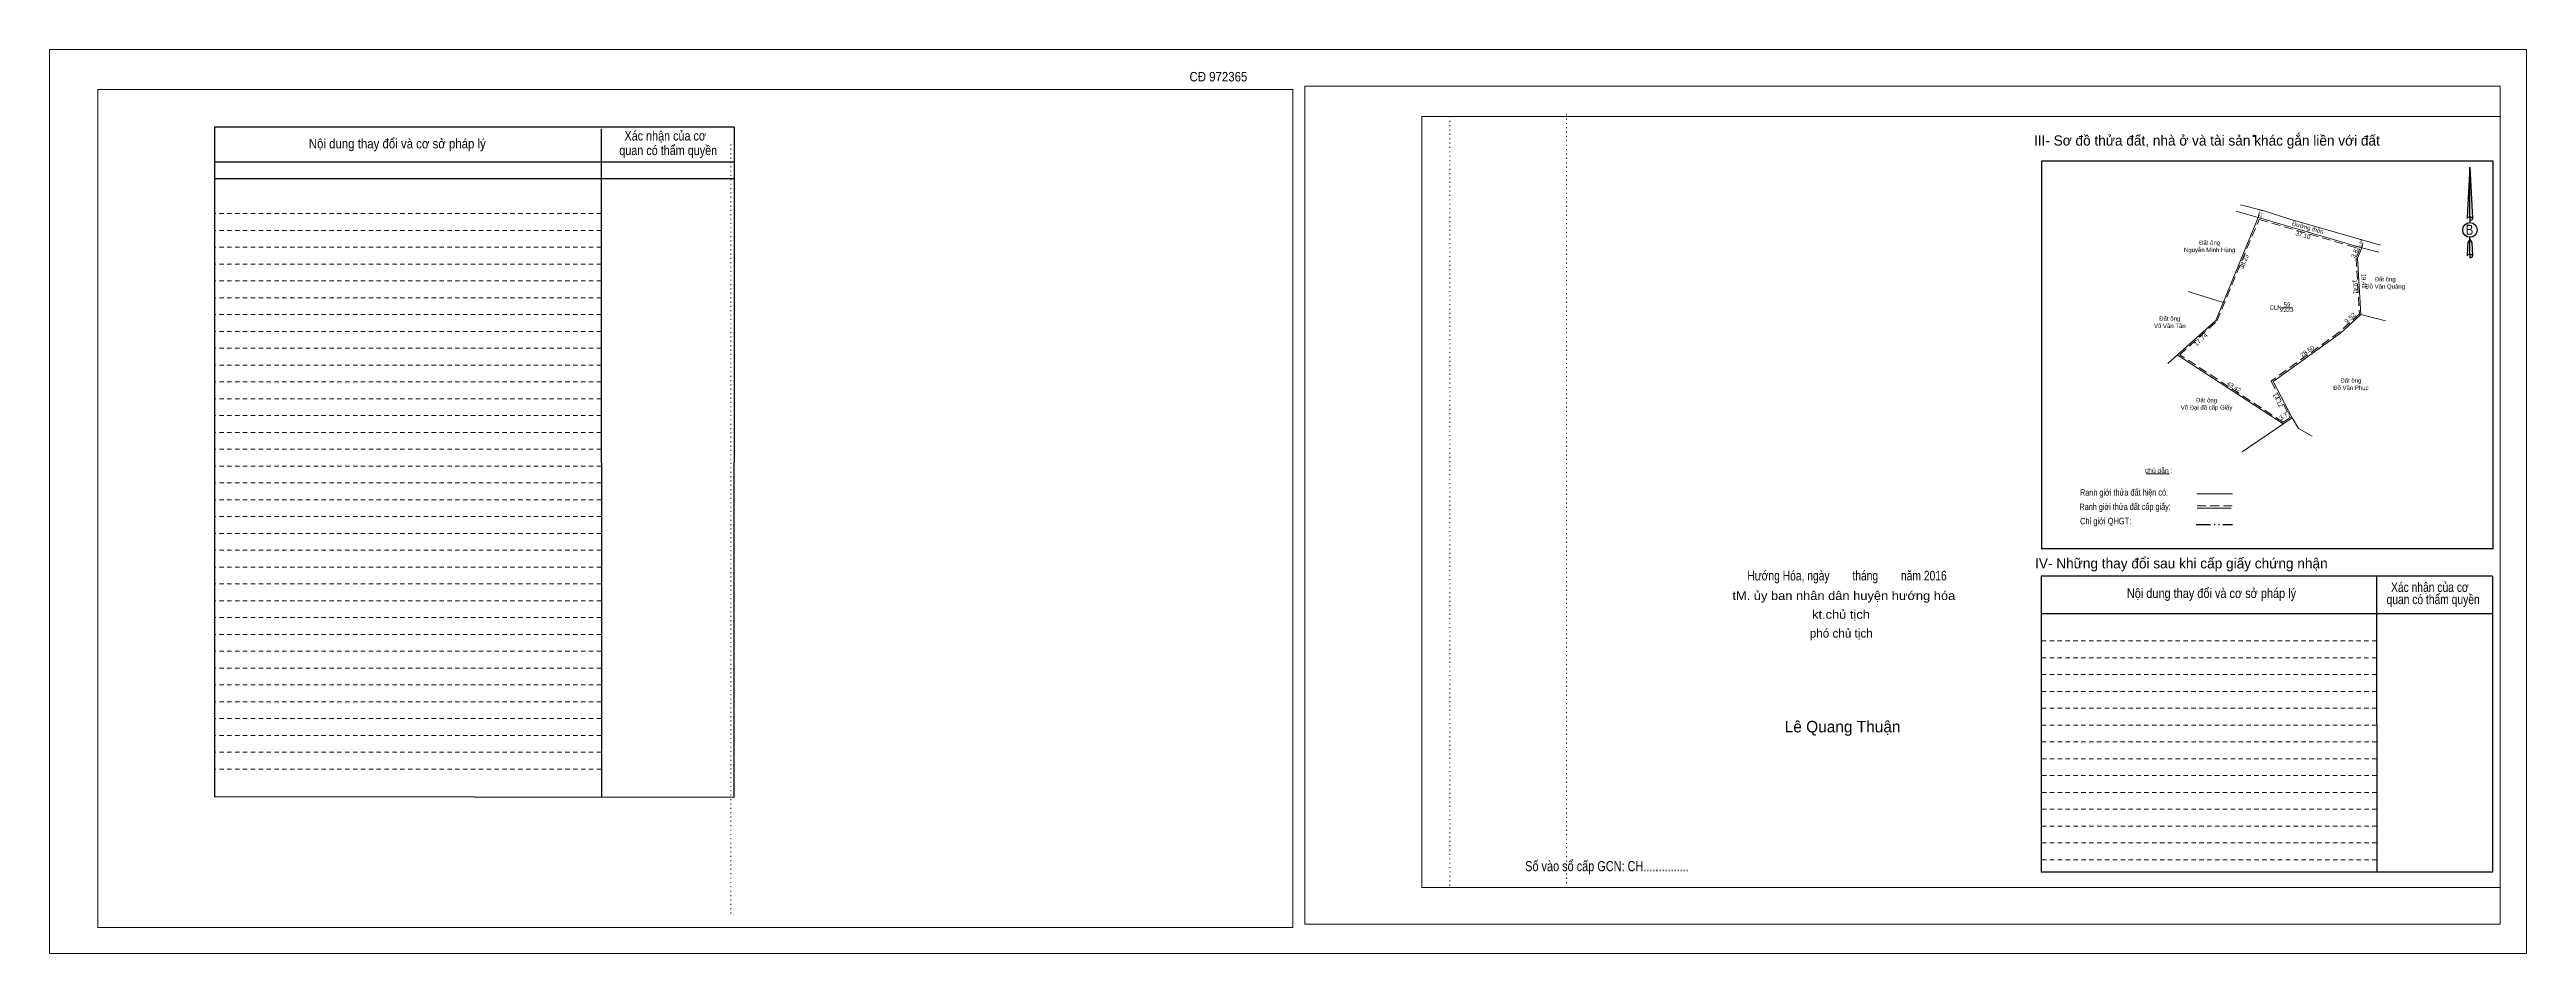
# Model space of a CAD drawing. Header units: metres. Extents: x 543220 to 544281, y 1834574 to 1835238.
# Drawn here: x 543220 to 544071, y 1834927 to 1835238 of the extents above; entities that cross this region are included whole.
import ezdxf
from ezdxf.enums import TextEntityAlignment as Align

# ---------------------------------------------------------------- set-up
doc = ezdxf.new("R2010")
doc.units = ezdxf.units.M
doc.header["$PDMODE"] = 32
doc.header["$PDSIZE"] = 0.5
for name, pattern in [('DASH_DOUBLE_DOT', [9.2, 5, -1.2, 0.3, -1.2, 0.3, -1.2]), ('DOTTED', [1.5, 0.3, -1.2]), ('MEDIUM_DASHED', [4.5, 3, -1.5]), ('SHORT_DASHED', [2.7, 1.5, -1.2])]:
    doc.linetypes.add(name, pattern=pattern)
for name, color, linetype, lineweight in [('1', 7, 'Continuous', 13), ('10', 7, 'Continuous', 13), ('18', 7, 'Continuous', 25), ('23', 7, 'Continuous', 13), ('28', 7, 'SHORT_DASHED', 13), ('3', 7, 'Continuous', 13), ('40', 7, 'Continuous', 13), ('5', 7, 'Continuous', 13), ('55', 7, 'Continuous', 13), ('63', 7, 'Continuous', 13), ('7', 7, 'Continuous', 13)]:
    doc.layers.add(name, color=color, linetype=linetype, lineweight=lineweight)
doc.layers.add('34', color=7, linetype='Continuous')

msp = doc.modelspace()

# ---------------------------------------------------------------- linework, layer by layer
at = {"layer": '1'}
for p, q in [((543691.33, 1835214.99), (544061.53, 1835214.99)), ((543691.33, 1834949.99), (543691.33, 1835214.99)), ((544061.53, 1835214.99), (544061.53, 1834947.76)), ((543691.33, 1834949.99), (544061.53, 1834949.99))]:
    msp.add_line(p, q, dxfattribs=at)
at = {"layer": '1', "linetype": 'DOTTED'}
for p, q in [((543700.91, 1835214.99), (543700.91, 1834949.99)), ((543740.96, 1835215.76), (543740.96, 1834950.76)), ((543454.06, 1835205.35), (543454.06, 1834940.34))]:
    msp.add_line(p, q, dxfattribs=at)
at = {"layer": '1'}
for points in [[(543236.65, 1834936.26), (543647.05, 1834936.26), (543647.05, 1835224.26), (543236.65, 1835224.26)], [(543236.65, 1835224.26), (543647.05, 1835224.26), (543647.05, 1834936.26), (543236.65, 1834936.26)], [(543236.65, 1834936.26), (543647.05, 1834936.26), (543647.05, 1835224.26), (543236.65, 1835224.26)], [(543651.13, 1834937.39), (544061.53, 1834937.39), (544061.53, 1835225.39), (543651.13, 1835225.39)]]:
    msp.add_lwpolyline(points, close=True, dxfattribs=at)
msp.add_lwpolyline([(543706.33, 1835214.99), (544061.53, 1835214.99), (544061.53, 1834949.99), (543706.33, 1834949.99)], dxfattribs=at)
at = {"layer": '10'}
for p, q in [((543970.91, 1835182.4), (543978.51, 1835180.22)), ((543980.59, 1835182.55), (543989.31, 1835179.67)), ((544012.6, 1835166.31), (544013.76, 1835146.93)), ((543954.45, 1835154.78), (543966.41, 1835151)), ((543963.88, 1835144.9), (543947.47, 1835130.09)), ((544022.24, 1835144.77), (544013.76, 1835146.93)), ((543990.15, 1835111.4), (543973.02, 1835099.7)), ((543990.15, 1835111.4), (543992.33, 1835107.69)), ((543992.33, 1835107.69), (543997.01, 1835105.06))]:
    msp.add_line(p, q, dxfattribs=at)
msp.add_lwpolyline([(544013.76, 1835146.93), (544006.72, 1835140.52), (543983.57, 1835123.89), (543990.15, 1835111.4)], dxfattribs=at)
at = {"layer": '18'}
for p, q in [((544051.15, 1835197.59), (544052.09, 1835179.9)), ((544051.15, 1835197.59), (544052.09, 1835179.9)), ((544051.15, 1835197.59), (544052.09, 1835179.9)), ((544050.39, 1835182.67), (544050.24, 1835179.94)), ((544051.15, 1835180.5), (544051.15, 1835179.82)), ((544051.15, 1835179.82), (544051.15, 1835179.3)), ((544051.15, 1835179.3), (544051.15, 1835178.62)), ((544051.15, 1835179.3), (544051.15, 1835178.62)), ((544051.15, 1835179.3), (544051.15, 1835178.62)), ((544052.09, 1835179.9), (544052.09, 1835179.94)), ((544051.15, 1835172.67), (544051.15, 1835173.47)), ((544051.15, 1835172.67), (544051.15, 1835173.47)), ((544051.15, 1835172.67), (544051.15, 1835173.47)), ((544051.15, 1835172.67), (544051.86, 1835171.7)), ((544051.15, 1835172.67), (544051.86, 1835171.7)), ((544051.15, 1835172.67), (544051.86, 1835171.7)), ((544051.15, 1835167.67), (544051.15, 1835166.99)), ((544051.86, 1835171.7), (544052.09, 1835167.07)), ((544051.86, 1835171.7), (544052.09, 1835167.07)), ((544051.86, 1835171.7), (544052.09, 1835167.07)), ((544052.09, 1835167.07), (544052.09, 1835167.1)), ((544051.15, 1835166.99), (544051.15, 1835166.47))]:
    msp.add_line(p, q, dxfattribs=at)
for points in [[(544051.15, 1835180.5), (544051.15, 1835197.59), (544050.39, 1835182.67)], [(544051.15, 1835167.67), (544051.15, 1835172.67), (544050.5, 1835171.7), (544050.39, 1835169.82), (544050.24, 1835167.1)]]:
    msp.add_lwpolyline(points, dxfattribs=at)
msp.add_ellipse((544051.182, 1835175.983), major_axis=(0, 2.516), ratio=0.983453, dxfattribs=at)
for centre, start_param, end_param in [((544051.183, 1835179.86), 1.5707963, 3.074452), ((544051.183, 1835179.86), 0.0671406, 1.5707963), ((544051.183, 1835179.86), 4.712389, 6.2831853), ((544051.183, 1835167.019), 2.4910694, 3.0742784), ((544051.183, 1835167.019), 1.5707963, 2.4910694), ((544051.183, 1835167.019), 0.0671406, 1.5707963), ((544051.183, 1835167.019), 4.712389, 6.2831853)]:
    msp.add_ellipse(centre, major_axis=(0.907, 0), ratio=0.655448, start_param=start_param, end_param=end_param, dxfattribs=at)
at = {"layer": '23'}
for p, q in [((543972.36, 1835184.6), (543980.59, 1835182.55)), ((543970.91, 1835182.4), (543978.51, 1835180.22)), ((543978.51, 1835180.22), (544014.12, 1835169.81)), ((543989.31, 1835179.67), (544020.44, 1835170.79)), ((544014.12, 1835169.81), (544019.92, 1835168.29))]:
    msp.add_line(p, q, dxfattribs=at)
at = {"layer": '28', "linetype": 'Continuous', "lineweight": 25}
for p, q in [((543455.2, 1835211.35), (543276.78, 1835211.35)), ((543409.5, 1835210.69), (543409.6, 1834980.97)), ((543455.2, 1835211.35), (543455.09, 1834980.9)), ((543455.2, 1835199.28), (543277, 1835199.28)), ((543455.2, 1835199.28), (543277, 1835199.28)), ((543455.2, 1835193.5), (543277, 1835193.5)), ((543904.07, 1835199.66), (543904.07, 1835066.38)), ((544059.12, 1835066.38), (543904.07, 1835066.38)), ((544019.08, 1835056.98), (544019.17, 1834955.21)), ((544058.97, 1835056.98), (544058.9, 1834955.21)), ((544058.95, 1835044.06), (543903.94, 1835044.06)), ((543455.09, 1834980.9), (543276.78, 1834981.14)), ((544058.9, 1834955.21), (543903.94, 1834955.21))]:
    msp.add_line(p, q, dxfattribs=at)
at = {"layer": '28'}
for p, q in [((543409.49, 1835181.58), (543276.78, 1835181.58)), ((543409.49, 1835175.8), (543276.78, 1835175.8)), ((543409.49, 1835170.01), (543276.78, 1835170.01)), ((543409.49, 1835164.23), (543276.78, 1835164.23)), ((543409.49, 1835158.44), (543276.78, 1835158.44)), ((543409.49, 1835152.66), (543276.78, 1835152.66)), ((543409.49, 1835146.87), (543276.78, 1835146.87)), ((543409.49, 1835141.09), (543276.78, 1835141.09)), ((543409.49, 1835135.3), (543276.78, 1835135.3)), ((543409.49, 1835129.52), (543276.78, 1835129.52)), ((543409.49, 1835123.73), (543276.78, 1835123.73)), ((543409.49, 1835117.95), (543276.78, 1835117.95)), ((543409.49, 1835112.16), (543276.78, 1835112.16)), ((543409.49, 1835106.38), (543276.78, 1835106.38)), ((543409.49, 1835100.59), (543276.78, 1835100.59)), ((543409.49, 1835094.81), (543276.78, 1835094.81)), ((543409.49, 1835089.02), (543276.78, 1835089.02)), ((543409.49, 1835083.24), (543276.78, 1835083.24)), ((543409.49, 1835077.45), (543276.78, 1835077.45)), ((543409.49, 1835071.66), (543276.78, 1835071.66)), ((543409.49, 1835065.88), (543276.78, 1835065.88)), ((543409.49, 1835060.09), (543276.78, 1835060.09)), ((543409.49, 1835054.31), (543276.78, 1835054.31)), ((543409.49, 1835048.52), (543276.78, 1835048.52)), ((543409.49, 1835042.74), (543276.78, 1835042.74)), ((543409.49, 1835036.95), (543276.78, 1835036.95)), ((543409.49, 1835031.17), (543276.78, 1835031.17)), ((544019.1, 1835034.7), (543903.94, 1835034.7)), ((543409.49, 1835025.38), (543276.78, 1835025.38)), ((544019.1, 1835028.92), (543903.94, 1835028.92)), ((544019.11, 1835023.13), (543903.94, 1835023.13)), ((543409.49, 1835019.6), (543276.78, 1835019.6)), ((544019.12, 1835017.35), (543903.94, 1835017.35)), ((543409.49, 1835013.81), (543276.78, 1835013.81)), ((543409.49, 1835008.03), (543276.78, 1835008.03)), ((544019.12, 1835011.56), (543903.94, 1835011.56)), ((544019.13, 1835005.78), (543903.94, 1835005.78)), ((543409.49, 1835002.24), (543276.78, 1835002.24)), ((544019.13, 1834999.99), (543903.94, 1834999.99)), ((543409.49, 1834996.46), (543276.78, 1834996.46)), ((543409.49, 1834990.67), (543276.78, 1834990.67)), ((544019.14, 1834994.21), (543903.94, 1834994.21)), ((544019.14, 1834988.42), (543903.94, 1834988.42)), ((544019.15, 1834982.64), (543903.94, 1834982.64)), ((544019.15, 1834976.85), (543903.94, 1834976.85)), ((544019.16, 1834971.07), (543903.94, 1834971.07)), ((544019.16, 1834965.28), (543903.94, 1834965.28)), ((544019.17, 1834959.5), (543903.94, 1834959.5))]:
    msp.add_line(p, q, dxfattribs=at)
at = {"layer": '28', "linetype": 'Continuous', "lineweight": 25}
for points in [[(543455.2, 1835211.35), (543276.78, 1835211.35), (543276.78, 1834981.14)], [(544059.12, 1835066.38), (544059.12, 1835199.66), (543904.07, 1835199.66)], [(544058.97, 1835056.98), (543903.94, 1835056.98), (543903.94, 1834955.21)]]:
    msp.add_lwpolyline(points, dxfattribs=at)
at = {"layer": '28'}
msp.add_point((543977.02, 1835208.29), dxfattribs=at)
at = {"layer": '3'}
for p, q in [((543963.88, 1835144.9), (543978.51, 1835180.22)), ((544014.12, 1835169.81), (544012.6, 1835166.31)), ((543986.44, 1835149.26), (543990.23, 1835149.26)), ((543950.71, 1835133.01), (543987.09, 1835109.31))]:
    msp.add_line(p, q, dxfattribs=at)
at = {"layer": '3', "linetype": 'SHORT_DASHED'}
for p, q in [((543978.51, 1835180.22), (543979, 1835182.95)), ((544014.12, 1835169.81), (544014.66, 1835172.44))]:
    msp.add_line(p, q, dxfattribs=at)
at = {"layer": '40'}
msp.add_lwpolyline([(543220.08, 1835238), (544070.6, 1835238), (544070.6, 1834927.29), (543220.08, 1834927.29)], close=True, dxfattribs=at)
at = {"layer": '5', "linetype": 'DASH_DOUBLE_DOT', "lineweight": 25}
msp.add_line((543957.16, 1835074.75), (543969.65, 1835074.75), dxfattribs=at)
at = {"layer": '55'}
for p, q in [((543939.99, 1835092.1), (543948.07, 1835092.2)), ((543957.44, 1835085.27), (543969.63, 1835085.27)), ((543957.54, 1835080.31), (543969.25, 1835080.31)), ((543957.54, 1835080.31), (543969.25, 1835080.31))]:
    msp.add_line(p, q, dxfattribs=at)
at = {"layer": '55', "linetype": 'MEDIUM_DASHED'}
msp.add_line((543957.53, 1835081.18), (543969.53, 1835081.18), dxfattribs=at)
at = {"layer": '7', "linetype": 'MEDIUM_DASHED'}
msp.add_lwpolyline([(543978.8, 1835179.61), (544013.44, 1835169.49), (544012.09, 1835166.4), (544013.25, 1835147.14), (544006.4, 1835140.91), (543982.92, 1835124.04), (543989.5, 1835111.56), (543987.08, 1835109.91), (543951.53, 1835133.07), (543964.3, 1835144.6)], close=True, dxfattribs=at)

# ---------------------------------------------------------------- texts
at = {"layer": '18'}
for s, height, width, p in [('B', 3.456, 0.85, (544051.035, 1835174.31)), ('Hướng Hóa, ngày        tháng        năm 2016', 3.3, 0.8, (543837.3, 1835055.52)), ('tM. ủy ban nhân dân huyện hướng hóa', 3, 1.1, (543836.2, 1835048.78)), ('kt.chủ tịch', 3, 1.1, (543835.215, 1835042.35)), ('Số vào sổ cấp GCN: CH...............', 3.501, 0.8, (543754.87, 1834955.58))]:
    msp.add_text(s, height=height, dxfattribs=dict(at, width=width)).set_placement(p, align=Align.CENTER)
for s, height, p in [('phó chủ tịch', 3, (543835.31, 1835035.86)), ('Lê Quang Thuận', 3.96, (543835.785, 1835003.29))]:
    msp.add_text(s, height=height, dxfattribs=at).set_placement(p, align=Align.CENTER)
at = {"layer": '28'}
for s, height, width, p in [('Xác nhận của cơ', 3.261, 0.85, (543431.495, 1835206.7)), ('Xác nhận của cơ', 3.261, 0.85, (543431.495, 1835206.7)), ('Nội dung thay đổi và cơ sở pháp lý', 3.261, 0.9, (543339.5, 1835204.01)), ('Nội dung thay đổi và cơ sở pháp lý', 3.261, 0.9, (543339.5, 1835204.01)), (' quan có thẩm quyền', 3.261, 0.85, (543432.01, 1835201.71)), (' quan có thẩm quyền', 3.261, 0.85, (543432.01, 1835201.71)), ('Nội dung thay đổi và cơ sở pháp lý', 3.3, 0.85, (543962.44, 1835049.47)), (' quan có thẩm quyền', 3.3, 0.8, (544038.06, 1835047.37)), ('Xác nhận của cơ', 3.3, 0.8, (544037.43, 1835051.55))]:
    msp.add_text(s, height=height, dxfattribs=dict(at, width=width)).set_placement(p, align=Align.CENTER)
for s, p in [('III- Sơ đồ thửa đất, nhà ở và tài sản khác gắn liền với đất', (543960.87, 1835204.98)), ('IV- Những thay đổi sau khi cấp giấy chứng nhận', (543952.1, 1835059.65))]:
    msp.add_text(s, height=3.5, dxfattribs=at).set_placement(p, align=Align.CENTER)
at = {"layer": '3'}
for s, height, rotation, width, p in [('2.77', 1.093, 79.824, 0.9, (543979.841, 1835181.508)), ('2.68', 0.9841, 78.397, 0.9, (544014.189, 1835171.296)), ('19.41', 1.5, 273.425, 0.85, (544014.068, 1835158.345))]:
    msp.add_text(s, height=height, rotation=rotation, dxfattribs=dict(at, width=width)).set_placement(p, align=Align.CENTER)
msp.add_text('Đường thôn', height=1.5, rotation=344.079, dxfattribs=at).set_placement((543995.314, 1835176.074), align=Align.CENTER)
for s, width, p in [('Nguyễn Minh Hùng', 0.9, (543961.805, 1835168.35)), ('Đất ông', 0.9, (543961.8, 1835170.85)), ('Đất ông', 0.9, (544022.09, 1835158.31)), ('CLN', 0.95, (543984.45, 1835148.59)), ('59', 0.85, (543988.36, 1835149.56)), ('Đỗ Văn Quảng', 0.9, (544022.085, 1835155.81)), ('Võ Văn Tân', 0.9, (543948.135, 1835142.28)), ('Đất ông', 0.9, (543948.13, 1835144.78)), ('2323', 0.85, (543988.335, 1835147.78)), ('Đất ông', 0.9, (544010.32, 1835123.49)), ('Đõ Văn Phục', 0.9, (544010.315, 1835120.99))]:
    msp.add_text(s, height=1.5, dxfattribs=dict(at, width=width)).set_placement(p, align=Align.CENTER)
at = {"layer": '34', "width": 0.9}
for s, p in [('Đất ông', (543960.75, 1835116.71)), ('Võ Đại đã cấp Giấy', (543960.75, 1835114.21))]:
    msp.add_text(s, height=1.5, dxfattribs=at).set_placement(p, align=Align.CENTER)
at = {"layer": '40', "width": 0.9}
msp.add_text('CĐ 972365', height=3.26, dxfattribs=at).set_placement((543621.445, 1835227.02), align=Align.CENTER)
at = {"layer": '55'}
msp.add_text('chú dẫn :', height=1.664, rotation=359.974, dxfattribs=at).set_placement((543944.285, 1835092.458), align=Align.CENTER)
for s, height, width, p in [('Ranh giới thửa đất cấp giấy:', 2.25, 0.8, (543932.802, 1835079.736)), ('Ranh giới thửa đất hiện có:', 2.26, 0.8, (543932.422, 1835084.655)), ('Chỉ giới QHGT:', 2.25, 0.85, (543926.112, 1835074.791))]:
    msp.add_text(s, height=height, rotation=0.135, dxfattribs=dict(at, width=width)).set_placement(p, align=Align.CENTER)
at = {"layer": '63'}
for s, rotation, width, p in [('37.10', 343.705, 0.95, (543993.665, 1835173.476)), ('19.41', 273.425, 0.85, (544011.088, 1835156.355)), ('9.52', 42.318, 1.15, (544010.53, 1835145.153)), ('17.74', 42.076, 1.1, (543959.247, 1835137.792)), ('28.50', 35.692, 1.05, (543995.787, 1835133.696)), ('43.42', 326.917, 1.05, (543969.721, 1835121.377))]:
    msp.add_text(s, height=1.5, rotation=rotation, dxfattribs=dict(at, width=width)).set_placement(p, align=Align.CENTER)
for s, rotation, p in [('38.23', 67.5, (543974.307, 1835164.783)), ('3.82', 66.525, (544012.44, 1835168.071)), ('14.12', 297.781, (543984.596, 1835117.15)), ('3.71', 34.333, (543988.067, 1835111.673))]:
    msp.add_text(s, height=1.5, rotation=rotation, dxfattribs=at).set_placement(p, align=Align.CENTER)

doc.saveas('drawing.dxf')
